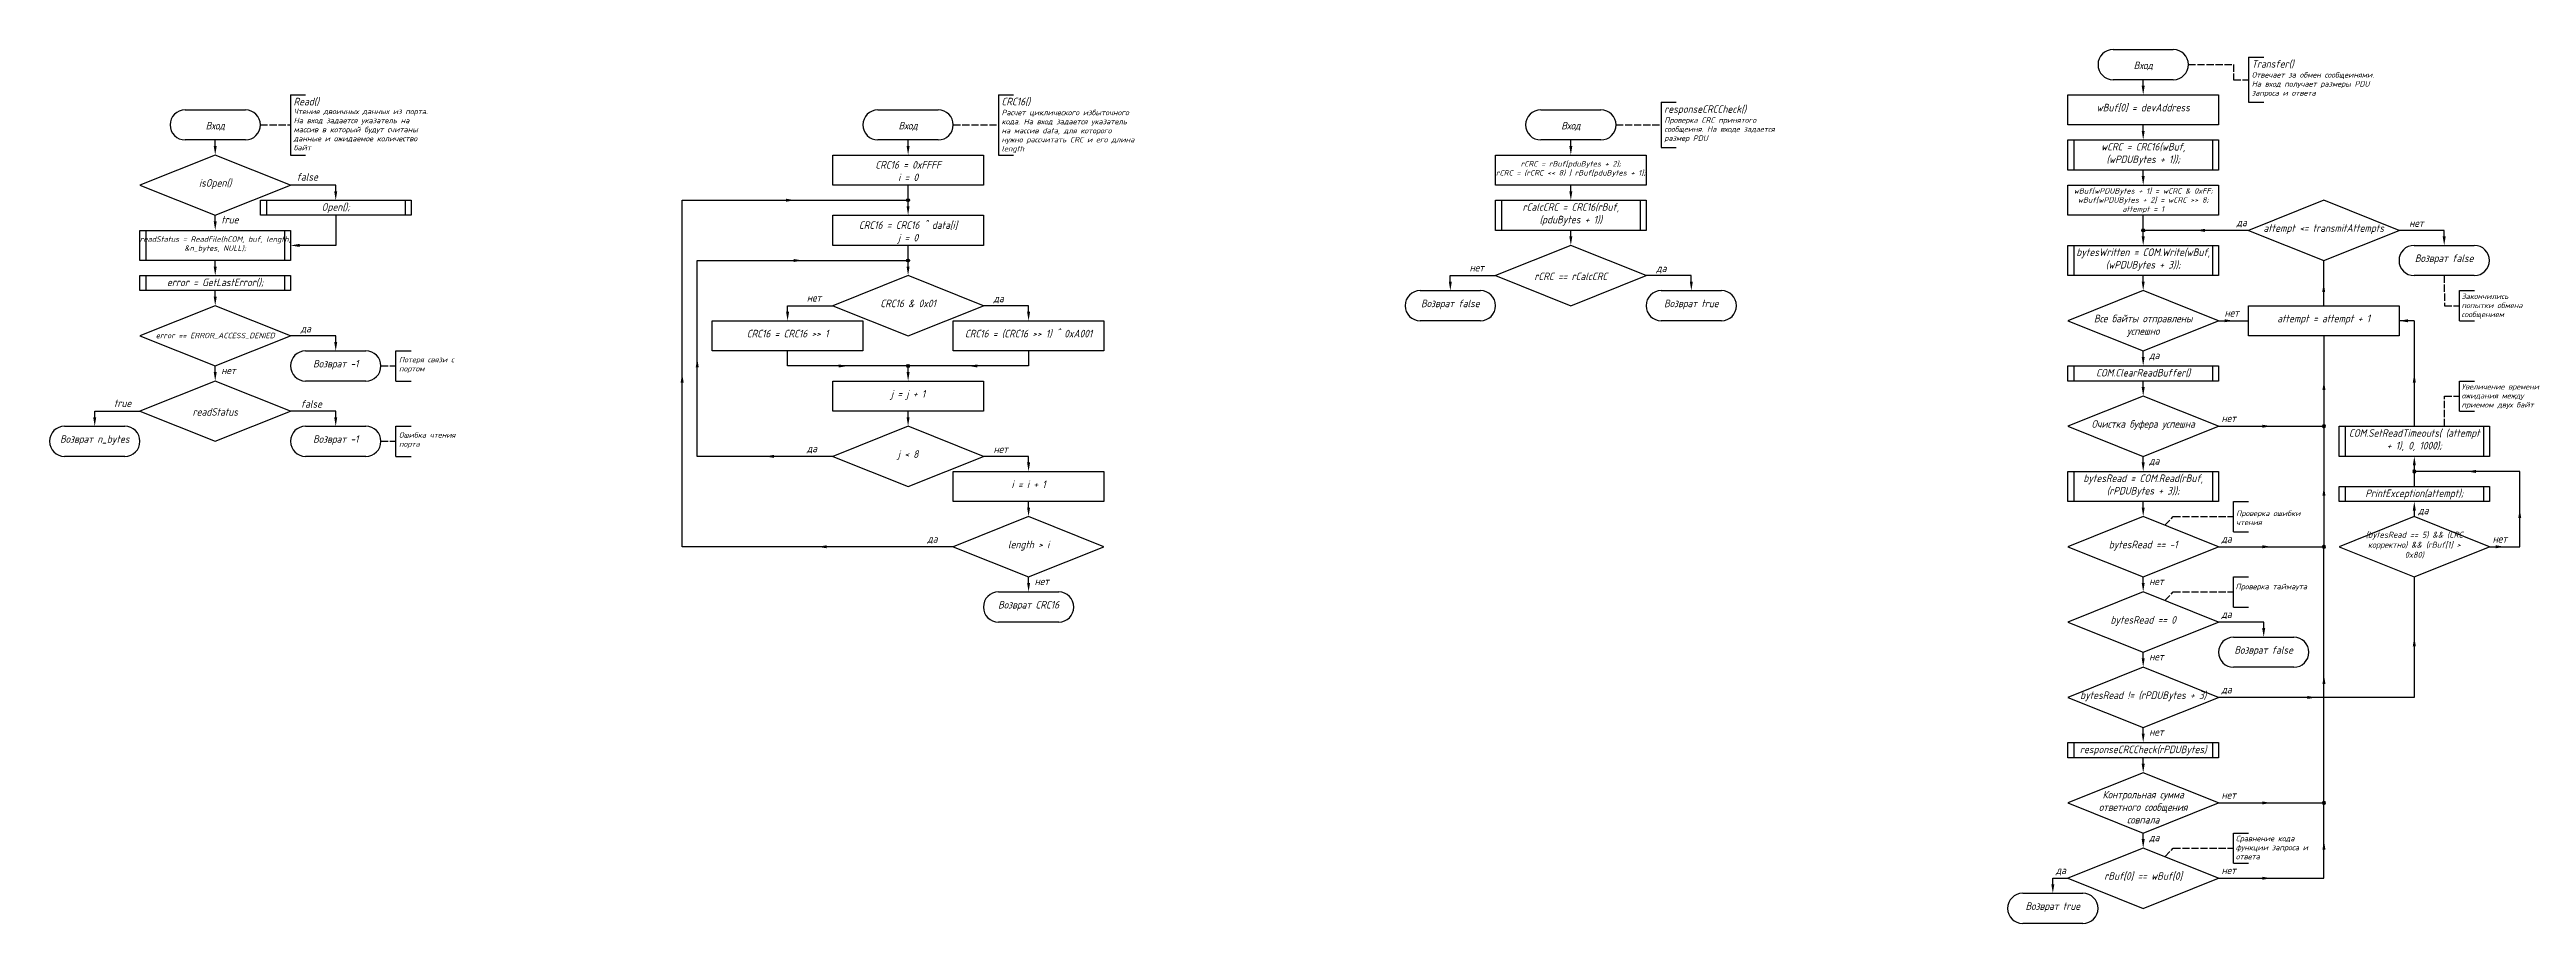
# Model space of a CAD drawing. Header units: millimetres. Extents: x -10 to 7940, y -346 to 297.
# Drawn here: x 2910 to 3732, y 5 to 295 of the extents above; entities that cross this region are included whole.
import ezdxf

# ---------------------------------------------------------------- set-up
doc = ezdxf.new("R2010")
doc.units = ezdxf.units.MM
doc.linetypes.add('ACAD_ISO02W100', pattern=[15, 12, -3])
doc.layers.add('С_обычная', color=7, linetype='Continuous', lineweight=30)
doc.layers.add('С_Штриховые', color=7, linetype='ACAD_ISO02W100', lineweight=30)
doc.styles.add('Гост', font='isocpeur.ttf', dxfattribs={"width": 0.9, "oblique": 15})

msp = doc.modelspace()

# ---------------------------------------------------------------- texts
at = {"layer": 'С_обычная', "style": 'Гост'}
for s, width, heights, insert, char_height, attachment_point in [('Вход', 21.8632, [7.93], (3605, 291), 2.5, 2), ('Transfer()', 32, [0], (3641, 291.5), 2.5, 1), ('Read()', 32, [0], (2991, 279), 2.5, 1), ('CRC16()', 32, [0], (3226, 279), 2.5, 1), ('responseCRCCheck()', 32, [0], (3446, 276.5), 2.5, 1), ('wBuf[0] = devAddress', 49.2488, [7.85], (3605, 277), 2.5, 2), ('Вход', 21.8632, [7.93], (2965, 271), 2.5, 2), ('Вход', 21.8632, [7.93], (3195, 271), 2.5, 2), ('Вход', 21.8632, [7.93], (3415, 271), 2.5, 2), ('wCRC = CRC16(wBuf, (wPDUBytes + 1));', 44.7661, [10.17], (3605, 264), 2.5, 2), ('CRC16 = 0xFFFF\\Pi = 0', 49.2488, [7.85], (3195, 258), 2.5, 2), ('rCRC = rBuf[pduBytes + 2];\\PrCRC = (rCRC << 8) | rBuf[pduBytes + 1];', 88.9142, [10.23], (3415, 258), 1.8, 2), ('isOpen()', 36.9873, [8.92], (2965, 252), 2.5, 2), ('false', 11, [0], (2992, 254), 2.5, 1), ('wBuf[wPDUBytes + 1] = wCRC & 0xFF;\\PwBuf[wPDUBytes + 2] = wCRC >> 8;\\Pattempt = 1', 68.1106, [16.2], (3605, 249), 1.8, 2), ('true', 8.1152, [3.77], (2967, 239.79), 2.5, 1), ('Open();', 59, [0], (3005, 244), 2.5, 2), ('CRC16 = CRC16 ^  data[i]\\Pj = 0', 49.2488, [7.85], (3195, 238), 2.5, 2), ('rCalcCRC = CRC16(rBuf, (pduBytes + 1))', 44.7661, [10.17], (3415, 244), 2.5, 2), ('readStatus = ReadFile(hCOM, buf, length, &n_bytes, NULL);', 44.7661, [10.17], (2965, 233), 1.8, 2), ('да', 11, [0], (3636, 238.88), 2.5, 1), ('attempt <= transmitAttempts', 46.5236, [9.76], (3664.92, 237), 2.5, 2), ('нет', 11, [0], (3381.39, 223.88), 2.5, 1), ('bytesWritten = COM.Write(wBuf, (wPDUBytes + 3));', 51.2807, [10.17], (3605, 229), 2.5, 2), ('Возврат false', 27.6622, [0], (3704.92, 227), 2.5, 2), ('error = GetLastError();', 59, [0], (2965, 219), 2.5, 2), ('rCRC == rCalcCRC', 35.8459, [10.08], (3415, 221), 2.5, 2), ('нет', 11, [0], (3161.39, 213.88), 2.5, 1), ('CRC16 & 0x01', 36.9873, [8.92], (3195, 212), 2.5, 2), ('Возврат false', 27.6622, [0], (3375, 212), 2.5, 2), ('Возврат true', 27.6622, [0], (3455, 212), 2.5, 2), ('Все байты отправлены успешно', 35.8459, [10.08], (3605, 207), 2.5, 2), ('нет', 11, [0], (3632, 208.88), 2.5, 1), ('attempt = attempt + 1', 49.2488, [7.85], (3664.92, 207), 2.5, 2), ('error == ERROR_ACCESS_DENIED', 35.8459, [10.08], (2965, 201), 1.8, 2), ('CRC16 = CRC16 >> 1', 49.2488, [7.85], (3155, 202), 2.5, 2), ('CRC16 = (CRC16 >> 1) ^  0xA001', 49.2488, [7.85], (3235, 202), 2.5, 2), ('Возврат -1', 27.6622, [0], (3005, 192), 2.5, 2), ('COM.ClearReadBuffer()', 59, [0], (3605, 189), 2.5, 2), ('да', 8.1152, [3.77], (3607, 194.79), 2.5, 1), ('нет', 8.1152, [3.77], (2967, 189.79), 2.5, 1), ('j = j + 1', 49.2488, [7.85], (3195, 182), 2.5, 2), ('true', 11, [0], (2931.39, 178.88), 2.5, 1), ('readStatus', 35.8459, [10.08], (2965, 176), 2.5, 2), ('нет', 11, [0], (3631, 173.88), 2.5, 1), ('Возврат n_bytes', 27.6622, [0], (2925, 167), 2.5, 2), ('Возврат -1', 27.6622, [0], (3005, 167), 2.5, 2), ('Очистка буфера успешна', 35.8459, [10.08], (3605, 172), 2.5, 2), ('COM.SetReadTimeouts( (attempt + 1), 0, 1000);', 44.531, [8.88], (3695, 169), 2.5, 2), ('да', 11, [0], (3161.39, 163.88), 2.5, 1), ('j < 8', 36.9873, [8.92], (3195, 162), 2.5, 2), ('да', 8.1152, [3.77], (3607, 159.79), 2.5, 1), ('i = i + 1', 49.2488, [7.85], (3235, 152), 2.5, 2), ('bytesRead = COM.Read(rBuf, (rPDUBytes + 3));', 51.2807, [10.17], (3605, 154), 2.5, 2), ('PrintException(attempt);', 59, [0], (3695, 149), 2.5, 2), ('да', 11, [0], (3696.32, 143.31), 2.5, 1), ('да', 11, [0], (3201.39, 133.88), 2.5, 1), ('length > i', 36.9873, [8.92], (3235, 132), 2.5, 2), ('bytesRead == -1', 35.8459, [10.08], (3605, 132), 2.5, 2), ('да', 11, [0], (3631, 133.88), 2.5, 1), ('(bytesRead == 5) && (CRC корректно) && (rBuf[1] > 0x80)', 29.19, [13.48], (3695, 135), 2, 2), ('нет', 11, [0], (3721, 133.88), 2.5, 1), ('нет', 8.1152, [3.77], (3237, 119.79), 2.5, 1), ('нет', 8.1152, [3.77], (3607, 119.79), 2.5, 1), ('Возврат CRC16', 27.6622, [0], (3235, 112), 2.5, 2), ('bytesRead == 0', 35.8459, [10.08], (3605, 107), 2.5, 2), ('да', 11, [0], (3631, 108.88), 2.5, 1), ('нет', 8.1152, [3.77], (3607, 94.79), 2.5, 1), ('Возврат false', 27.6622, [0], (3645, 97), 2.5, 2), ('bytesRead != (rPDUBytes + 3)', 46.7198, [9.32], (3605, 82), 2.5, 2), ('да', 11, [0], (3631, 83.88), 2.5, 1), ('нет', 8.1152, [3.77], (3607, 69.79), 2.5, 1), ('responseCRCCheck(rPDUBytes)', 59, [0], (3605, 64), 2.5, 2), ('Контрольная сумма ответного сообщения совпала', 32.14, [11.62], (3605, 49), 2.5, 2), ('нет', 11, [0], (3631, 48.88), 2.5, 1), ('да', 8.1152, [3.77], (3607, 34.79), 2.5, 1), ('да', 11, [0], (3576, 23.88), 2.5, 1), ('rBuf[0] == wBuf[0]', 32.14, [11.62], (3605, 22), 2.5, 2), ('нет', 11, [0], (3631, 23.88), 2.5, 1), ('Возврат true', 27.6622, [0], (3575, 12), 2.5, 2)]:
    msp.add_mtext_dynamic_manual_height_columns(s, width=width, gutter_width=17.5, heights=heights, dxfattribs=dict(at, insert=insert, char_height=char_height, attachment_point=attachment_point))
at = {"layer": 'С_обычная', "char_height": 1.8, "attachment_point": 1, "style": 'Гост'}
for s, insert, width in [('Отвечает за обмен сообщеинями. На вход получает размеры PDU запроса и ответа', (3641.03, 287.5), 36.9734), ('Чтение двоичных данных из порта. На вход задается указатель на массив в который будут считаны данные и ожидаемое количество байт', (2991.03, 275.36), 38.5404), ('Расчет циклического избыточного кода. На вход задается указатель на массив data, для которого нужно рассчитать CRC и его длина length', (3226.03, 275), 36.9734), ('Проверка CRC принятого сообщеиня. На входе задается размер PDU', (3446.03, 272.5), 36.9734), ('Закончились попытки обмена сообщением', (3710.68, 214.02), 20.5026), ('Потеря связи с портом', (3026, 193), 15.9064), ('Увеличение времени ожидания между приемом двух байт', (3710.68, 184.02), 25.3219), ('Ошибка чтения порта', (3026, 168), 17.3063), ('Проверка ошибки чтения', (3635.85, 142), 20.5026), ('Проверка таймаута', (3635.65, 117.7), 20.5026), ('Сравнение кода функции запроса и ответа', (3635.73, 34.09), 25.3659)]:
    msp.add_mtext(s, dxfattribs=dict(at, insert=insert, width=width))
at = {"layer": 'С_обычная', "char_height": 2.5, "attachment_point": 1, "rotation": 0.00001, "style": 'Гост'}
for s, insert in [('нет', (3693.29, 238.65)), ('да', (3443.37, 223.65)), ('да', (3223.37, 213.65)), ('да', (2993.37, 203.65)), ('false', (2993.37, 178.65)), ('нет', (3223.37, 163.65))]:
    msp.add_mtext_dynamic_manual_height_columns(s, width=11, gutter_width=17.5, heights=[0], dxfattribs=dict(at, insert=insert))

# ---------------------------------------------------------------- blocks, each defined once
blk = doc.blocks.new('A$C232F50DB')
at = {"layer": 'С_обычная'}
for p, q in [((-2.95, -0.36), (17.05, -0.36)), ((17.05, -10.36), (-2.95, -10.36))]:
    blk.add_line(p, q, dxfattribs=at)
for centre, start, end in [((-2.95, -5.36), 90, 270), ((17.05, -5.36), 270, 90)]:
    blk.add_arc(centre, 5, start, end, dxfattribs=at)
blk = doc.blocks.new('A$C38F65341')
at = {"layer": 'С_обычная'}
h = blk.add_hatch(color=256, dxfattribs=at)
h.dxf.hatch_style = 1
h.paths.add_polyline_path([(0.5, 0, 1), (-0.5, 0, 1)])
blk.add_circle((0, 0), 0.5, dxfattribs=at)

# ---------------------------------------------------------------- linework, layer by layer
at = {"layer": 'С_обычная'}
for p, q in [((3595, 295), (3615, 295)), ((3640, 292.5), (3645, 292.5)), ((3640, 292.5), (3640, 277.5)), ((2990, 280), (2995, 280)), ((2990, 280), (2990, 260)), ((3225, 280), (3230, 280)), ((3225, 280), (3225, 260)), ((3580, 280), (3630, 280)), ((3580, 270), (3580, 280)), ((3615, 285), (3595, 285)), ((3605, 283), (3605, 285)), ((3630, 280), (3630, 270)), ((2955, 275), (2975, 275)), ((3185, 275), (3205, 275)), ((3405, 275), (3425, 275)), ((3445, 277.5), (3450, 277.5)), ((3445, 277.5), (3445, 262.5)), ((3640, 277.5), (3645, 277.5)), ((2975, 265), (2955, 265)), ((2965, 263), (2965, 265)), ((3205, 265), (3185, 265)), ((3195, 263), (3195, 265)), ((3425, 265), (3405, 265)), ((3415, 263), (3415, 265)), ((3630, 270), (3580, 270)), ((3580, 265), (3630, 265)), ((3580, 255), (3580, 265)), ((3582, 265), (3582, 255)), ((3605, 268), (3605, 270)), ((3628, 265), (3628, 255)), ((3630, 265), (3630, 255)), ((2965, 260), (2940, 250)), ((2990, 250), (2965, 260)), ((2990, 260), (2995, 260)), ((3170, 260), (3220, 260)), ((3170, 250), (3170, 260)), ((3220, 260), (3220, 250)), ((3225, 260), (3230, 260)), ((3390, 260), (3440, 260)), ((3390, 250), (3390, 260)), ((3440, 260), (3440, 250)), ((3445, 262.5), (3450, 262.5)), ((3630, 255), (3580, 255)), ((3605, 253), (3605, 255)), ((2940, 250), (2965, 240)), ((2965, 240), (2990, 250)), ((3005, 250), (2990, 250)), ((3005, 248), (3005, 250)), ((3220, 250), (3170, 250)), ((3195, 243), (3195, 250)), ((3440, 250), (3390, 250)), ((3415, 248), (3415, 250)), ((3580, 250), (3630, 250)), ((3580, 240), (3580, 250)), ((3630, 250), (3630, 240)), ((2965, 238), (2965, 240)), ((2980, 245), (3030, 245)), ((2980, 240), (2980, 245)), ((3030, 240), (2980, 240)), ((2982, 245), (2982, 240)), ((3005, 240), (3005, 230)), ((3028, 245), (3028, 240)), ((3030, 245), (3030, 240)), ((3120, 130), (3120, 245)), ((3120, 245), (3195, 245)), ((3170, 240), (3220, 240)), ((3170, 230), (3170, 240)), ((3220, 240), (3220, 230)), ((3390, 245), (3440, 245)), ((3390, 235), (3390, 245)), ((3392, 245), (3392, 235)), ((3438, 245), (3438, 235)), ((3440, 245), (3440, 235)), ((3630, 240), (3580, 240)), ((3605, 233), (3605, 240)), ((3664.92, 245), (3639.92, 235)), ((3689.92, 235), (3664.92, 245)), ((2940, 235), (2990, 235)), ((2940, 225), (2940, 235)), ((2942, 235), (2942, 225)), ((2988, 235), (2988, 225)), ((2990, 235), (2990, 225)), ((3440, 235), (3390, 235)), ((3415, 233), (3415, 235)), ((3640, 235), (3605, 235)), ((3639.92, 235), (3664.92, 225)), ((3664.92, 225), (3689.92, 235)), ((3704.92, 235), (3689.92, 235)), ((3704.92, 233), (3704.92, 235)), ((2990, 225), (2940, 225)), ((2965, 223), (2965, 225)), ((3005, 230), (2993, 230)), ((3125, 160), (3125, 225)), ((3125, 225), (3195, 225)), ((3220, 230), (3170, 230)), ((3195, 223), (3195, 230)), ((3415, 230), (3390, 220)), ((3440, 220), (3415, 230)), ((3580, 230), (3630, 230)), ((3580, 220), (3580, 230)), ((3582, 230), (3582, 220)), ((3628, 230), (3628, 220)), ((3630, 230), (3630, 220)), ((3664.92, 210), (3664.92, 225)), ((2940, 220), (2990, 220)), ((2940, 215), (2940, 220)), ((2990, 215), (2940, 215)), ((2942, 220), (2942, 215)), ((2965, 213), (2965, 215)), ((2988, 220), (2988, 215)), ((2990, 220), (2990, 215)), ((3195, 220), (3170, 210)), ((3220, 210), (3195, 220)), ((3375, 218), (3375, 220)), ((3375, 220), (3390, 220)), ((3390, 220), (3415, 210)), ((3415, 210), (3440, 220)), ((3455, 220), (3440, 220)), ((3455, 218), (3455, 220)), ((3630, 220), (3580, 220)), ((3605, 215), (3580, 205)), ((3605, 218), (3605, 220)), ((3630, 205), (3605, 215)), ((3710, 215), (3715, 215)), ((3710, 205), (3710, 215)), ((2965, 210), (2940, 200)), ((2990, 200), (2965, 210)), ((3155, 208), (3155, 210)), ((3155, 210), (3170, 210)), ((3170, 210), (3195, 200)), ((3195, 200), (3220, 210)), ((3235, 210), (3220, 210)), ((3235, 208), (3235, 210)), ((3639.92, 210), (3689.92, 210)), ((3639.92, 200), (3639.92, 210)), ((3689.92, 210), (3689.92, 200)), ((2940, 200), (2965, 190)), ((2965, 190), (2990, 200)), ((3005, 200), (2990, 200)), ((3005, 198), (3005, 200)), ((3130, 205), (3180, 205)), ((3130, 195), (3130, 205)), ((3180, 205), (3180, 195)), ((3210, 205), (3260, 205)), ((3210, 195), (3210, 205)), ((3260, 205), (3260, 195)), ((3580, 205), (3605, 195)), ((3605, 195), (3630, 205)), ((3630, 205), (3639.92, 205)), ((3689.92, 200), (3639.92, 200)), ((3665, 200), (3665, 170)), ((3695, 205), (3689.92, 205)), ((3695, 205), (3695, 170)), ((3710, 205), (3715, 205)), ((2965, 188), (2965, 190)), ((3025, 195), (3030, 195)), ((3025, 185), (3025, 195)), ((3180, 195), (3130, 195)), ((3155, 190), (3155, 195)), ((3195, 190), (3155, 190)), ((3195, 188), (3195, 190)), ((3235, 190), (3195, 190)), ((3260, 195), (3210, 195)), ((3235, 195), (3235, 190)), ((3580, 190), (3630, 190)), ((3580, 185), (3580, 190)), ((3582, 190), (3582, 185)), ((3605, 193), (3605, 195)), ((3628, 190), (3628, 185)), ((3630, 190), (3630, 185)), ((2965, 185), (2940, 175)), ((2990, 175), (2965, 185)), ((3025, 185), (3030, 185)), ((3170, 185), (3220, 185)), ((3170, 175), (3170, 185)), ((3220, 185), (3220, 175)), ((3630, 185), (3580, 185)), ((3605, 183), (3605, 185)), ((3710, 185), (3715, 185)), ((3710, 175), (3710, 185)), ((2925, 173), (2925, 175)), ((2925, 175), (2940, 175)), ((2940, 175), (2965, 165)), ((2965, 165), (2990, 175)), ((3005, 175), (2990, 175)), ((3005, 173), (3005, 175)), ((3220, 175), (3170, 175)), ((3195, 173), (3195, 175)), ((3605, 180), (3580, 170)), ((3630, 170), (3605, 180)), ((3710, 175), (3715, 175)), ((3025, 170), (3030, 170)), ((3025, 160), (3025, 170)), ((3195, 170), (3170, 160)), ((3220, 160), (3195, 170)), ((3580, 170), (3605, 160)), ((3605, 160), (3630, 170)), ((3630, 170), (3665, 170)), ((3665, 170), (3665, 130)), ((3670, 170), (3720, 170)), ((3670, 160), (3670, 170)), ((3672, 170), (3672, 160)), ((3718, 170), (3718, 160)), ((3720, 170), (3720, 160)), ((3025, 160), (3030, 160)), ((3170, 160), (3125, 160)), ((3170, 160), (3195, 150)), ((3195, 150), (3220, 160)), ((3235, 160), (3220, 160)), ((3235, 158), (3235, 160)), ((3605, 158), (3605, 160)), ((3720, 160), (3670, 160)), ((3695, 157), (3695, 150)), ((3210, 155), (3260, 155)), ((3210, 145), (3210, 155)), ((3260, 155), (3260, 145)), ((3580, 155), (3630, 155)), ((3580, 145), (3580, 155)), ((3582, 155), (3582, 145)), ((3628, 155), (3628, 145)), ((3630, 155), (3630, 145)), ((3670, 150), (3720, 150)), ((3670, 145), (3670, 150)), ((3672, 150), (3672, 145)), ((3730, 155), (3695, 155)), ((3718, 150), (3718, 145)), ((3720, 150), (3720, 145)), ((3730, 130), (3730, 155)), ((3260, 145), (3210, 145)), ((3235, 140), (3210, 130)), ((3235, 143), (3235, 145)), ((3260, 130), (3235, 140)), ((3630, 145), (3580, 145)), ((3605, 140), (3580, 130)), ((3605, 143), (3605, 145)), ((3630, 130), (3605, 140)), ((3635, 145), (3640, 145)), ((3635, 135), (3635, 145)), ((3720, 145), (3670, 145)), ((3695, 140), (3670, 130)), ((3695, 142), (3695, 140)), ((3720, 130), (3695, 140)), ((3635, 135), (3640, 135)), ((3210, 130), (3120, 130)), ((3210, 130), (3235, 120)), ((3235, 120), (3260, 130)), ((3580, 130), (3605, 120)), ((3605, 120), (3630, 130)), ((3630, 130), (3665, 130)), ((3665, 45), (3665, 130)), ((3670, 130), (3695, 120)), ((3695, 120), (3720, 130)), ((3720, 130), (3730, 130)), ((3235, 118), (3235, 120)), ((3605, 118), (3605, 120)), ((3635, 120), (3640, 120)), ((3635, 110), (3635, 120)), ((3695, 120), (3695, 80)), ((3605, 115), (3580, 105)), ((3630, 105), (3605, 115)), ((3635, 110), (3640, 110)), ((3580, 105), (3605, 95)), ((3605, 95), (3630, 105)), ((3645, 105), (3630, 105)), ((3645, 103), (3645, 105)), ((3605, 93), (3605, 95)), ((3605, 90), (3580, 80)), ((3630, 80), (3605, 90)), ((3580, 80), (3605, 70)), ((3605, 70), (3630, 80)), ((3695, 80), (3630, 80)), ((3605, 68), (3605, 70)), ((3580, 65), (3630, 65)), ((3580, 60), (3580, 65)), ((3630, 60), (3580, 60)), ((3582, 65), (3582, 60)), ((3605, 58), (3605, 60)), ((3628, 65), (3628, 60)), ((3630, 65), (3630, 60)), ((3605, 55), (3580, 45)), ((3630, 45), (3605, 55)), ((3580, 45), (3605, 35)), ((3605, 35), (3630, 45)), ((3630, 45), (3665, 45)), ((3665, 20), (3665, 45)), ((3605, 33), (3605, 35)), ((3635, 35), (3640, 35)), ((3635, 25), (3635, 35)), ((3605, 30), (3580, 20)), ((3630, 20), (3605, 30)), ((3635, 25), (3640, 25)), ((3575, 18), (3575, 20)), ((3575, 20), (3580, 20)), ((3580, 20), (3605, 10)), ((3605, 10), (3630, 20)), ((3630, 20), (3665, 20))]:
    msp.add_line(p, q, dxfattribs=at)
for centre, start, end in [((3595, 290), 90, 270), ((3615, 290), 270, 90), ((2955, 270), 90, 270), ((2975, 270), 270, 90), ((3185, 270), 90, 270), ((3205, 270), 270, 90), ((3405, 270), 90, 270), ((3425, 270), 270, 90)]:
    msp.add_arc(centre, 5, start, end, dxfattribs=at)
for points in [[(3604.5, 283), (3605.5, 283), (3605, 280)], [(3604.5, 268), (3605.5, 268), (3605, 265)], [(2965.5, 263), (2964.5, 263), (2965, 260)], [(3195.5, 263), (3194.5, 263), (3195, 260)], [(3415.5, 263), (3414.5, 263), (3415, 260)], [(3004.5, 248), (3005.5, 248), (3005, 245)], [(3414.5, 248), (3415.5, 248), (3415, 245)], [(3604.5, 253), (3605.5, 253), (3605, 250)], [(3154.5, 245.5), (3154.5, 244.5), (3157.5, 245)], [(3195.5, 243), (3194.5, 243), (3195, 240)], [(2965.5, 238), (2964.5, 238), (2965, 235)], [(2993, 230.5), (2993, 229.5), (2990, 230)], [(3414.5, 233), (3415.5, 233), (3415, 230)], [(3604.5, 233), (3605.5, 233), (3605, 230)], [(3625.5, 235.5), (3625.5, 234.5), (3622.5, 235)], [(3704.42, 233), (3705.42, 233), (3704.92, 230)], [(2964.5, 223), (2965.5, 223), (2965, 220)], [(3157, 225.5), (3157, 224.5), (3160, 225)], [(3195.5, 223), (3194.5, 223), (3195, 220)], [(3375.5, 218), (3374.5, 218), (3375, 215)], [(3454.5, 218), (3455.5, 218), (3455, 215)], [(3604.5, 218), (3605.5, 218), (3605, 215)], [(3665.42, 214.5), (3664.42, 214.5), (3664.92, 217.5)], [(2964.5, 213), (2965.5, 213), (2965, 210)], [(3155.5, 208), (3154.5, 208), (3155, 205)], [(3234.5, 208), (3235.5, 208), (3235, 205)], [(3004.5, 198), (3005.5, 198), (3005, 195)], [(3632, 204.5), (3632, 205.5), (3635, 205)], [(3692.92, 205.5), (3692.92, 204.5), (3689.92, 205)], [(3125.5, 189.5), (3124.5, 189.5), (3125, 192.5)], [(3172, 190.5), (3172, 189.5), (3175, 190)], [(3218, 189.5), (3218, 190.5), (3215, 190)], [(3605.5, 193), (3604.5, 193), (3605, 190)], [(2965.5, 188), (2964.5, 188), (2965, 185)], [(3120.5, 184.5), (3119.5, 184.5), (3120, 187.5)], [(3195.5, 188), (3194.5, 188), (3195, 185)], [(3604.5, 183), (3605.5, 183), (3605, 180)], [(3664.5, 182), (3665.5, 182), (3665, 185)], [(3694.5, 184.5), (3695.5, 184.5), (3695, 187.5)], [(2925.5, 173), (2924.5, 173), (2925, 170)], [(3004.5, 173), (3005.5, 173), (3005, 170)], [(3194.5, 173), (3195.5, 173), (3195, 170)], [(3644.5, 169.5), (3644.5, 170.5), (3647.5, 170)], [(3150.5, 159.5), (3150.5, 160.5), (3147.5, 160)], [(3234.5, 158), (3235.5, 158), (3235, 155)], [(3605.5, 158), (3604.5, 158), (3605, 155)], [(3694.5, 157), (3695.5, 157), (3695, 160)], [(3664.5, 147), (3665.5, 147), (3665, 150)], [(3715.5, 155.5), (3715.5, 154.5), (3712.5, 155)], [(3234.5, 143), (3235.5, 143), (3235, 140)], [(3604.5, 143), (3605.5, 143), (3605, 140)], [(3694.5, 142), (3695.5, 142), (3695, 145)], [(3729.5, 139.5), (3730.5, 139.5), (3730, 142.5)], [(3168, 129.5), (3168, 130.5), (3165, 130)], [(3644.5, 129.5), (3644.5, 130.5), (3647.5, 130)], [(3722, 129.5), (3722, 130.5), (3725, 130)], [(3235.5, 118), (3234.5, 118), (3235, 115)], [(3605.5, 118), (3604.5, 118), (3605, 115)], [(3644.5, 103), (3645.5, 103), (3645, 100)], [(3694.5, 97), (3695.5, 97), (3695, 100)], [(3605.5, 93), (3604.5, 93), (3605, 90)], [(3664.5, 84.5), (3665.5, 84.5), (3665, 87.5)], [(3659.5, 79.5), (3659.5, 80.5), (3662.5, 80)], [(3605.5, 68), (3604.5, 68), (3605, 65)], [(3604.5, 58), (3605.5, 58), (3605, 55)], [(3644.5, 44.5), (3644.5, 45.5), (3647.5, 45)], [(3605.5, 33), (3604.5, 33), (3605, 30)], [(3664.5, 29.5), (3665.5, 29.5), (3665, 32.5)], [(3575.5, 18), (3574.5, 18), (3575, 15)], [(3644.5, 19.5), (3644.5, 20.5), (3647.5, 20)]]:
    msp.add_solid(points, dxfattribs=at)
at = {"layer": 'С_Штриховые', "ltscale": 0.2}
for p, q in [((3620, 290), (3635, 290)), ((3635, 290), (3635, 285)), ((3635, 285), (3640, 285)), ((2980, 270), (2990, 270)), ((3210, 270), (3225, 270)), ((3430, 270), (3445, 270)), ((3704.92, 220), (3705, 210)), ((3705, 210), (3710, 210)), ((3020, 190), (3025, 190)), ((3705, 180), (3710, 180)), ((3705, 170), (3705, 180)), ((3020, 165), (3025, 165)), ((3612.14, 137.14), (3615, 140)), ((3615, 140), (3635, 140)), ((3612.14, 112.14), (3615, 115)), ((3615, 115), (3635, 115)), ((3612.14, 27.14), (3615, 30)), ((3615, 30), (3635, 30))]:
    msp.add_line(p, q, dxfattribs=at)

# ---------------------------------------------------------------- block references
at = {"layer": 'С_обычная'}
for name, p in [('A$C38F65341', (3195, 245)), ('A$C38F65341', (3605, 235)), ('A$C38F65341', (3195, 225)), ('A$C232F50DB', (3697.87, 230.36)), ('A$C232F50DB', (3367.95, 215.36)), ('A$C232F50DB', (3447.95, 215.36)), ('A$C232F50DB', (2997.95, 195.36)), ('A$C38F65341', (3195, 190)), ('A$C232F50DB', (2917.95, 170.36)), ('A$C232F50DB', (2997.95, 170.36)), ('A$C232F50DB', (3227.95, 115.36)), ('A$C232F50DB', (3637.95, 100.36)), ('A$C232F50DB', (3567.95, 15.36))]:
    msp.add_blockref(name, p, dxfattribs=at)
at = {"layer": 'С_обычная', "xscale": -1, "rotation": 1.143636425560146e-05}
for p in [(3665, 170), (3695, 155), (3665, 130), (3665, 45)]:
    msp.add_blockref('A$C38F65341', p, dxfattribs=at)

msp.set_redraw_order([(e.dxf.handle, doc.entitydb.next_handle()) for e in msp.query("TEXT MTEXT ATTDEF DIMENSION ARC_DIMENSION")])  # texts and dimensions are drawn at this point

doc.saveas('drawing.dxf')
